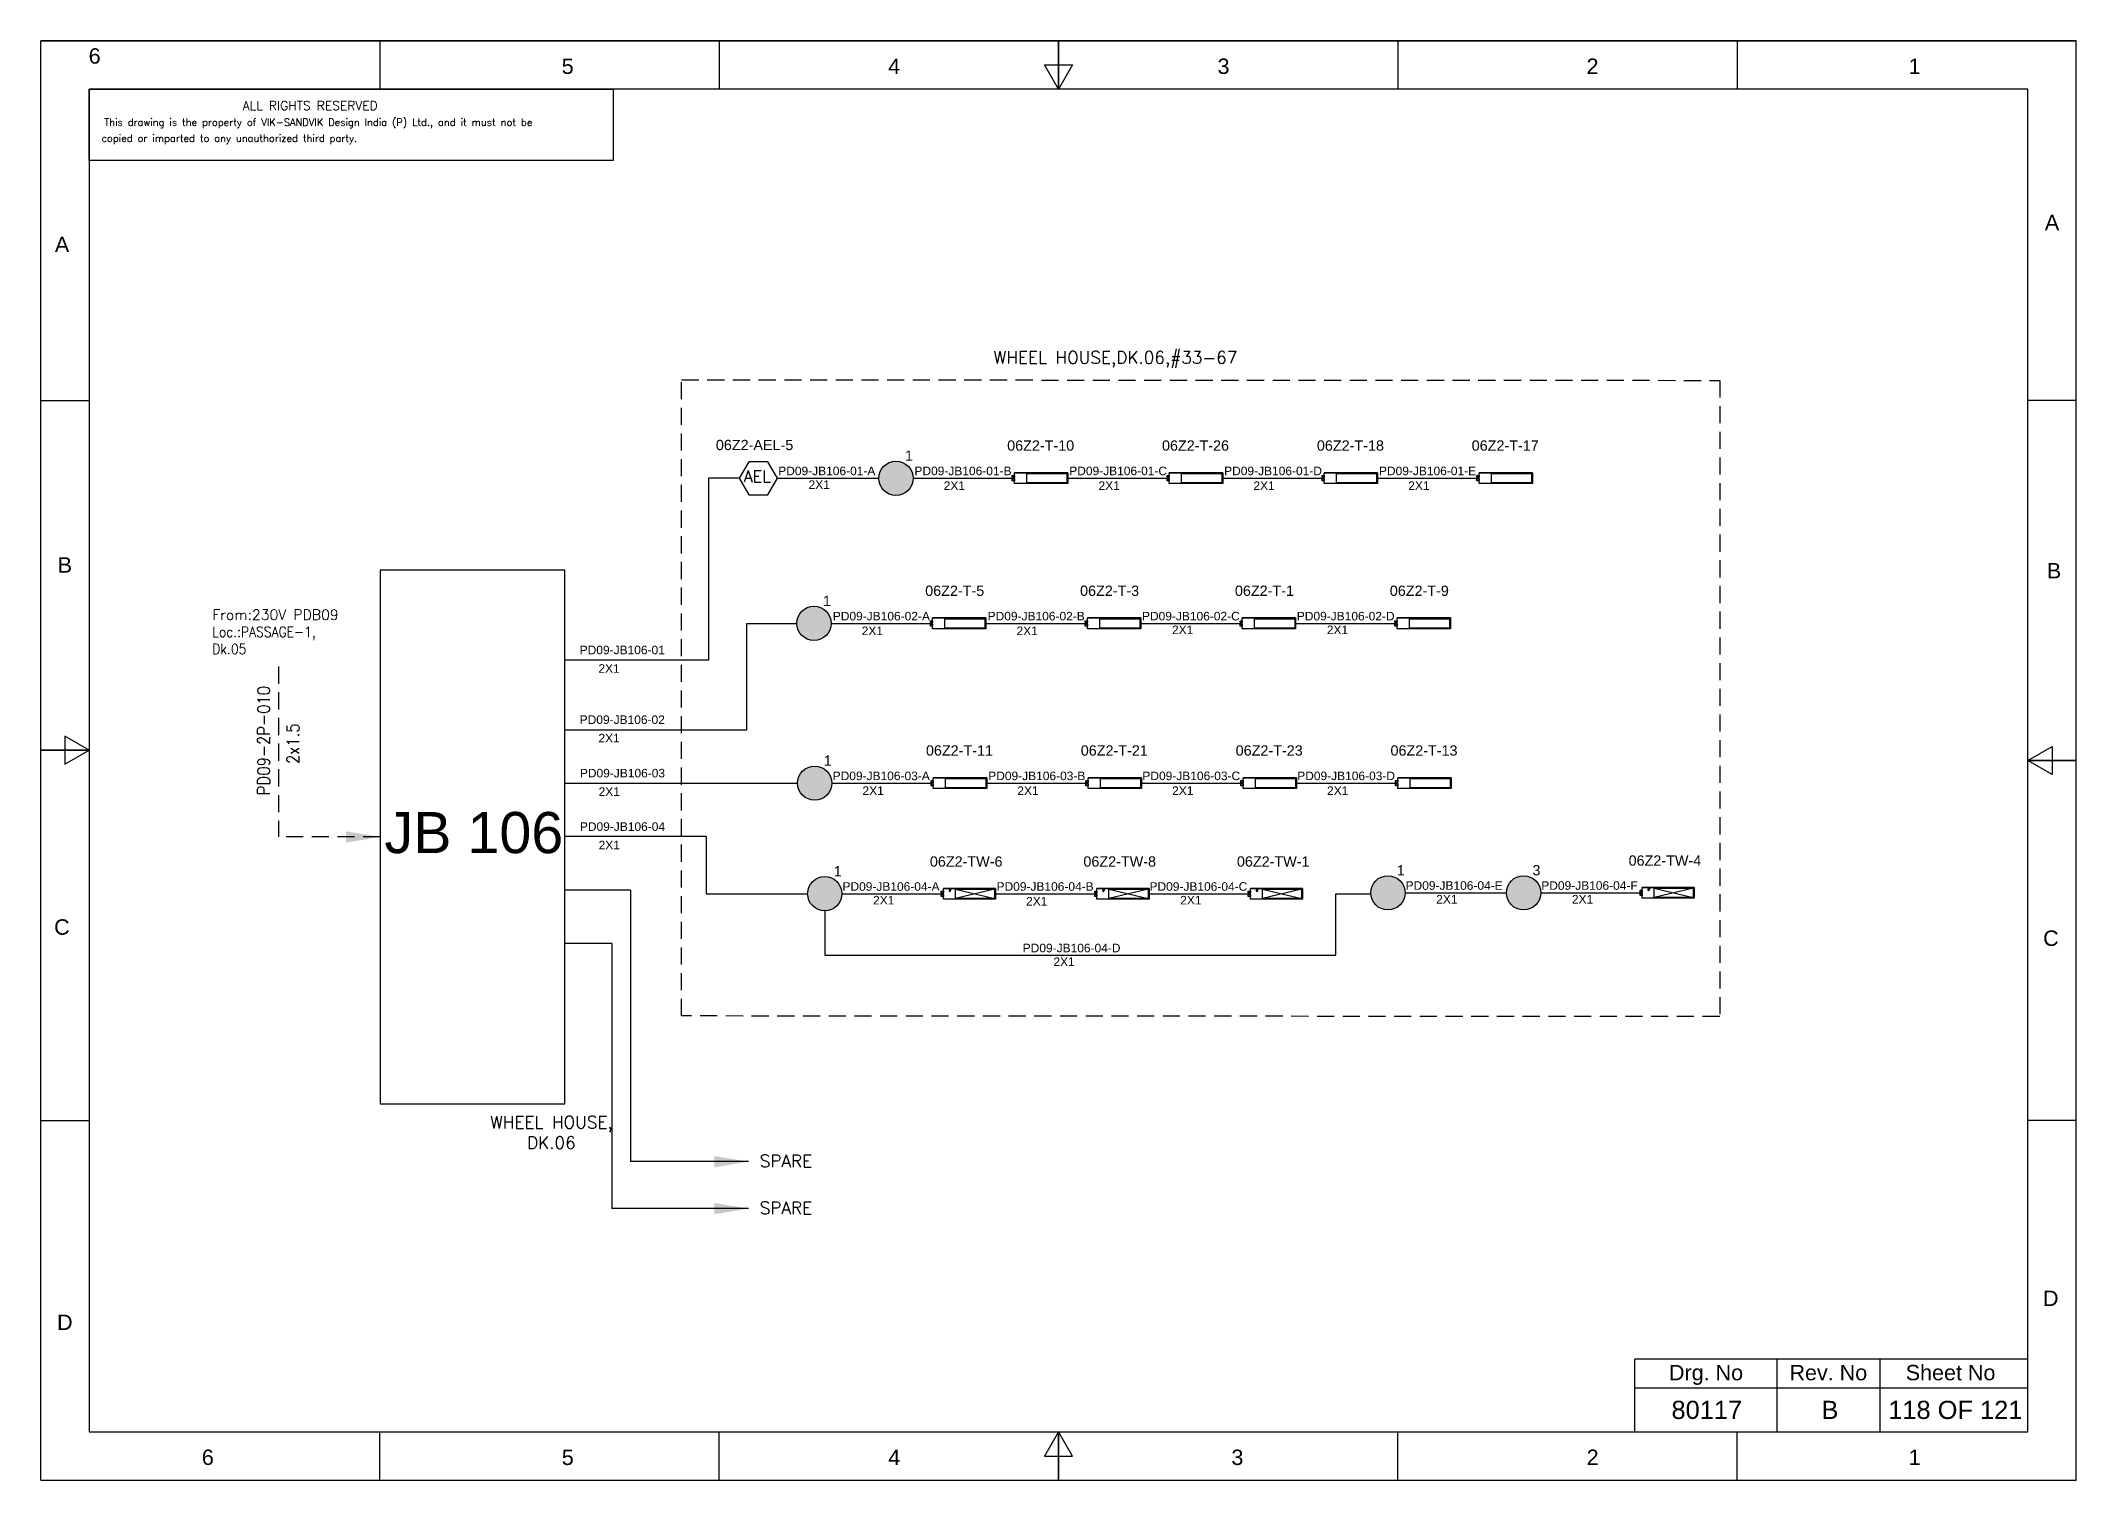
# Model space of a CAD drawing. Header units: inches. Extents: x -3311 to 1429, y -713 to 2436.
# Drawn here: x -343.4 to -46.4, y -461.9 to -251.8 of the extents above; entities that cross this region are included whole.
import ezdxf
from ezdxf.enums import TextEntityAlignment as Align

# ---------------------------------------------------------------- set-up
doc = ezdxf.new("R2010")
doc.units = ezdxf.units.IN
doc.linetypes.add('HIDDEN', pattern=[0.375, 0.25, -0.125])
doc.linetypes.add('SOLID', pattern=[0])
doc.layers.add('BW TL', color=7, linetype='Continuous')
doc.layers.add('LINE', color=3, linetype='SOLID')
for name, color, linetype, lineweight in [('ELEC_TXT-025', 1, 'Continuous', 25), ('HEL-025', 1, 'Continuous', 25), ('HEL-035', 2, 'Continuous', 35)]:
    doc.layers.add(name, color=color, linetype=linetype, lineweight=lineweight)
doc.styles.add('_NORMAL', font='arial.ttf')
doc.styles.add('ROMANS', font='simplex.shx', dxfattribs={"width": 0.88})
doc.styles.get("Standard").update_dxf_attribs({"font": 'arial.ttf'})
doc.dimstyles.get("Standard").update_dxf_attribs({"dimtxt": 0.18, "dimasz": 0.18, "dimexe": 0.18, "dimexo": 0.0625, "dimgap": 0.09, "dimtad": 0, "dimtih": 1, "dimtoh": 1, "dimdec": 4, "dimzin": 0, "dimdsep": 46, "dimtxsty": 'Standard', "dimcen": 0.09, "dimadec": 0, "dimazin": 0, "dimtfac": 1, "dimtdec": 4, "dimtofl": 0, "dimtmove": 0, "dimatfit": 3, "dimfxl": 1, "dimtolj": 1, "dimtzin": 0, "dimarcsym": 0})

msp = doc.modelspace()

# ---------------------------------------------------------------- texts
at = {"color": 7}
for s, p in [('PD09-JB106-01-A', (-235.79, -315.25, 0.03)), ('PD09-JB106-01-B', (-215.92, -315.25, 0.03)), ('PD09-JB106-01-C', (-193.33, -315.25, 0.03)), ('PD09-JB106-01-D', (-170.73, -315.25, 0.03)), ('PD09-JB106-01-E', (-148.14, -315.25, 0.03)), ('2X1', (-231.37, -317.25)), ('2X1', (-211.65, -317.4, -0.03)), ('2X1', (-189.06, -317.4, -0.03)), ('2X1', (-166.46, -317.4, -0.03)), ('2X1', (-143.87, -317.4, -0.03)), ('PD09-JB106-02-A', (-227.83, -336.44, 0.03)), ('PD09-JB106-02-B', (-205.24, -336.44, 0.03)), ('PD09-JB106-02-C', (-182.72, -336.44, 0.03)), ('PD09-JB106-02-D', (-160.13, -336.44, 0.03)), ('2X1', (-223.61, -338.59, -0.03)), ('2X1', (-201.02, -338.59, -0.03)), ('2X1', (-178.34, -338.44)), ('2X1', (-155.75, -338.44)), ('PD09-JB106-01', (-264.76, -341.38)), ('2X1', (-262.03, -344.08)), ('PD09-JB106-02', (-264.76, -351.55)), ('2X1', (-262.03, -354.24)), ('PD09-JB106-03', (-264.73, -359.35)), ('PD09-JB106-03-A', (-227.85, -359.75, 0.03)), ('PD09-JB106-03-B', (-205.15, -359.75, 0.03)), ('PD09-JB106-03-C', (-182.66, -359.75, 0.03)), ('PD09-JB106-03-D', (-160.07, -359.75, 0.03)), ('2X1', (-262, -362.05)), ('2X1', (-223.5, -361.91, -0.03)), ('2X1', (-200.91, -361.91, -0.03)), ('2X1', (-178.32, -361.91, -0.03)), ('2X1', (-155.72, -361.91, -0.03)), ('PD09-JB106-04', (-264.73, -367.15)), ('2X1', (-262, -369.85)), ('PD09-JB106-04-A', (-226.42, -375.89, 0.03)), ('2X1', (-221.95, -377.89)), ('PD09-JB106-04-B', (-203.94, -375.89, 0.03)), ('2X1', (-199.63, -378.05, -0.03)), ('PD09-JB106-04-C', (-181.62, -375.89, 0.03)), ('2X1', (-177.14, -377.89)), ('PD09-JB106-04-E', (-144.26, -375.75, 0.03)), ('2X1', (-139.79, -377.75)), ('PD09-JB106-04-F', (-124.46, -375.75, 0.03)), ('2X1', (-119.99, -377.75)), ('PD09-JB106-04-D', (-200.12, -384.87, 0.03)), ('2X1', (-195.64, -386.87))]:
    msp.add_text(s, height=1.25, dxfattribs=at).set_placement(p)
at = {"color": 7, "lineweight": 30}
msp.add_text('JB 106 ', height=6, dxfattribs=at).set_placement((-279.04, -367.4), align=Align.MIDDLE_CENTER)
at = {"color": 7}
for s, height, p in [('Drg. No', 2.246, (-100.42, -446.2)), ('Rev. No', 2.246, (-82.58, -446.2)), ('Sheet No', 2.246, (-64.74, -446.2)), ('80117', 2.653, (-100.31, -451.64)), ('B', 2.65, (-82.34, -451.64)), ('118 OF 121', 2.653, (-64.05, -451.64))]:
    msp.add_text(s, height=height, dxfattribs=at).set_placement(p, align=Align.MIDDLE_CENTER)
at = {"color": 7, "char_height": 1.8, "attachment_point": 1, "style": '_NORMAL'}
for s, insert, width in [('{\\Fromans|c0;\\C2;WHEEL HOUSE,DK.06,#33-67}', (-204.37, -297.17, 0.22), 128.8823), ('{\\Fromans|c0;\\C2;SPARE}', (-238.49, -414.42), 8.1658), ('{\\Fromans|c0;\\C2;SPARE}', (-238.49, -421.27), 8.1658)]:
    msp.add_mtext(s, dxfattribs=dict(at, insert=insert, width=width))
at = {"color": 7, "insert": (-318.37, -334.86), "char_height": 1.5, "width": 44.8449, "attachment_point": 1}
msp.add_mtext('{\\Fromans|c0;\\C2;From:230V PDB09 \\P\\Fsimplex|c0;\\W0.88;Loc.:PASSAGE-1,\\PDk.05}', dxfattribs=at)
at = {"color": 7, "insert": (-311.77, -361.95), "char_height": 1.8, "width": 17.1296, "attachment_point": 1, "rotation": 90, "style": '_NORMAL'}
msp.add_mtext('{\\Fromans|c0;\\W0.88;PD09-2P-010}', dxfattribs=at)
at = {"color": 7, "insert": (-307.5, -357.38), "char_height": 1.8, "attachment_point": 1, "rotation": 90, "style": '_NORMAL'}
msp.add_mtext('{\\Fsimplex|c0;\\W0.88;2x1.5}', dxfattribs=at)
at = {"color": 7, "insert": (-278.46, -408.76), "char_height": 1.8, "attachment_point": 1, "style": '_NORMAL'}
msp.add_mtext('\\pxqc;{\\Fromans|c0;\\C2;WHEEL HOUSE, \\PDK.06}', dxfattribs=at)

# ---------------------------------------------------------------- blocks, each defined once
blk = doc.blocks.new('fr')
at = {"color": 7, "linetype": 'Continuous'}
for p, q in [((33763.99, 4500.4), (33466.99, 4500.4)), ((33466.99, 4500.4), (33763.99, 4500.4)), ((33466.99, 4290.33), (33466.99, 4500.4)), ((33516.49, 4500.4), (33516.49, 4493.33)), ((33565.99, 4500.4), (33565.99, 4493.33)), ((33615.49, 4500.4), (33615.49, 4493.33)), ((33615.49, 4493.33), (33615.49, 4500.4)), ((33615.49, 4500.4), (33615.49, 4493.33)), ((33664.99, 4500.4), (33664.99, 4493.33)), ((33714.49, 4500.4), (33714.49, 4493.33)), ((33763.99, 4290.33), (33763.99, 4500.4)), ((33763.99, 4290.33), (33763.99, 4500.4)), ((33615.49, 4493.33), (33613.45, 4496.87)), ((33613.45, 4496.87), (33617.53, 4496.87)), ((33617.53, 4496.87), (33615.49, 4493.33)), ((33756.92, 4493.33), (33474.06, 4493.33)), ((33474.06, 4493.33), (33474.06, 4297.41)), ((33756.92, 4297.41), (33756.92, 4493.33)), ((33466.99, 4447.89), (33474.06, 4447.89)), ((33763.99, 4447.89), (33756.92, 4447.89)), ((33474.06, 4396.87), (33470.53, 4398.91)), ((33470.53, 4398.91), (33470.53, 4394.83)), ((33466.99, 4396.87), (33474.06, 4396.87)), ((33474.06, 4396.87), (33466.99, 4396.87)), ((33466.99, 4396.87), (33474.06, 4396.87)), ((33470.53, 4394.83), (33474.06, 4396.87)), ((33756.92, 4395.37), (33760.45, 4397.41)), ((33760.45, 4397.41), (33760.45, 4393.33)), ((33763.99, 4395.37), (33756.92, 4395.37)), ((33760.45, 4393.33), (33756.92, 4395.37)), ((33756.92, 4395.37), (33763.99, 4395.37)), ((33763.99, 4395.37), (33756.92, 4395.37)), ((33466.99, 4342.85), (33474.06, 4342.85)), ((33763.99, 4342.85), (33756.92, 4342.85)), ((33474.06, 4297.41), (33756.92, 4297.41)), ((33516.49, 4290.33), (33516.49, 4297.41)), ((33565.99, 4290.33), (33565.99, 4297.41)), ((33615.49, 4297.41), (33613.45, 4293.87)), ((33615.49, 4290.33), (33615.49, 4297.41)), ((33617.53, 4293.87), (33615.49, 4297.41)), ((33615.49, 4297.41), (33615.49, 4290.33)), ((33615.49, 4290.33), (33615.49, 4297.41)), ((33664.99, 4290.33), (33664.99, 4297.41)), ((33714.49, 4290.33), (33714.49, 4297.41)), ((33613.45, 4293.87), (33617.53, 4293.87)), ((33466.99, 4290.33), (33763.99, 4290.33)), ((33466.99, 4290.33), (33763.99, 4290.33))]:
    blk.add_line(p, q, dxfattribs=at)
at = {"color": 7, "style": '_NORMAL'}
for s, p in [('6', (33474.86, 4498.18)), ('5', (33543.88, 4496.68)), ('4', (33591.52, 4496.68)), ('3', (33639.57, 4496.68)), ('2', (33693.41, 4496.68)), ('1', (33740.39, 4496.68)), ('A', (33760.45, 4473.88)), ('A', (33470.1, 4470.68)), ('B', (33470.52, 4423.9)), ('B', (33760.74, 4423.06)), ('C', (33470.08, 4371.07)), ('C', (33760.29, 4369.44)), ('D', (33760.27, 4316.89)), ('D', (33470.51, 4313.39)), ('6', (33491.37, 4293.69)), ('5', (33543.89, 4293.69)), ('4', (33591.53, 4293.69)), ('3', (33641.59, 4293.69)), ('2', (33693.43, 4293.69)), ('1', (33740.41, 4293.69))]:
    blk.add_text(s, height=2.25, dxfattribs=at).set_placement(p, align=Align.MIDDLE_CENTER)
blk = doc.blocks.new('A$C4BAD7D21')
at = {"layer": 'HEL-025'}
blk.add_lwpolyline([(-34000, 0), (-34000, 2086), (-18714, 2086), (-18714, 0)], close=True, dxfattribs=at)
at = {"layer": 'HEL-025', "style": 'ROMANS'}
for s, p in [('This drawing is the property of VIK-SANDVIK Design India (P) Ltd., and it must not be', (-33558, 1016)), (' copied or imparted to any unauthorized third party.', (-33785, 550))]:
    blk.add_text(s, height=210, dxfattribs=at).set_placement(p)
at = {"layer": 'HEL-035', "style": 'ROMANS'}
blk.add_text('     ALL RIGHTS RESERVED', height=262.5, dxfattribs=at).set_placement((-30497, 1476))
blk = doc.blocks.new('AEL')
at = {"color": 4}
blk.add_lwpolyline([(989.98, -190.09), (992.75, -190.09), (994.14, -187.69), (992.75, -185.28), (989.98, -185.28), (988.59, -187.69)], close=True, dxfattribs=at)
at = {"color": 4, "style": 'ROMANS'}
blk.add_text('AEL', height=1.725, dxfattribs=at).set_placement((989.2, -188.27))
blk = doc.blocks.new('AEL_L')
blk.add_blockref('AEL', (0, 0))
blk.add_attdef('TAG_NO', (986.55, -183.59), '', height=1.5)
blk = doc.blocks.new('FIXED_KEY_SWITCH')
h = blk.add_hatch(color=1)
h.dxf.hatch_style = 1
edge = h.paths.add_edge_path()
edge.add_arc((848.13, 1737.46), 2.5, 0, 360)
at = {"color": 1}
blk.add_circle((848.13, 1737.46), 2.5, dxfattribs=at)
at = {"color": 7, "insert": (849.44, 1741.5), "char_height": 1.5, "attachment_point": 1, "style": '_NORMAL'}
blk.add_mtext_dynamic_manual_height_columns('1', width=1.5, gutter_width=7.5, heights=[0], dxfattribs=at)
blk = doc.blocks.new('SWT')
blk.add_blockref('FIXED_KEY_SWITCH', (0, 0))
blk.add_attdef('TAG_NO', (844.55, 1741.11), '', height=1.5)
blk = doc.blocks.new('2A')
at = {"color": 7, "lineweight": -3, "ltscale": 2.5}
blk.add_line((790.02, 1997.62, -0.03), (782.23, 1997.62, -0.03), dxfattribs=at)
at = {"color": 7, "lineweight": -3, "ltscale": 2.5, "elevation": -0.03}
for points in [[(781.91, 1997.21), (782.23, 1997.21), (782.23, 1996.94), (781.91, 1996.94)], [(781.91, 1996.7), (782.23, 1996.7), (782.23, 1996.44), (781.91, 1996.44)], [(782.23, 1997.62), (790.02, 1997.62), (790.02, 1996.02), (782.23, 1996.02)], [(784.03, 1997.5), (789.88, 1997.5), (789.88, 1996.14), (784.03, 1996.14)]]:
    blk.add_lwpolyline(points, close=True, dxfattribs=at)
blk = doc.blocks.new('LED TUBE LIGHT 30W')
blk.add_blockref('2A', (179.91, -357.89))
blk.add_attdef('TAG_NO.', (962.52, 1642.97), '', height=1.5)
blk = doc.blocks.new('Two in One (White_Red) Surface Mounted')
at = {"color": 1, "lineweight": -3, "ltscale": 2.5}
for p, q in [((-7117, 26941, -6), (-7737, 26941, -6)), ((-7129, 26931, -6), (-7594, 26823, -6)), ((-7594, 26931, -6), (-7129, 26823, -6))]:
    blk.add_line(p, q, dxfattribs=at)
at = {"color": 1}
for p, q in [((-7661, 26918), (-7647, 26931)), ((-7658, 26915), (-7645, 26927))]:
    blk.add_line(p, q, dxfattribs=at)
at = {"color": 1, "lineweight": -3, "ltscale": 2.5, "elevation": -6}
for points in [[(-7762, 26908), (-7737, 26908), (-7737, 26887), (-7762, 26887)], [(-7737, 26941), (-7117, 26941), (-7117, 26814), (-7737, 26814)], [(-7594, 26931), (-7129, 26931), (-7129, 26823), (-7594, 26823)], [(-7762, 26868), (-7737, 26868), (-7737, 26847), (-7762, 26847)]]:
    blk.add_lwpolyline(points, close=True, dxfattribs=at)
at = {"color": 1}
for centre, radius, start, end in [((-7660, 26916), 9.74, 54.1326, 29.5513), ((-7660, 26916), 6.48, 60.1154, 22.7734), ((-7660, 26916), 2.11, 118.1967, 308.6398), ((-7646, 26929), 2.1, 303.5672, 123.2694)]:
    blk.add_arc(centre, radius, start, end, dxfattribs=at)
blk = doc.blocks.new('LED Two in One (White_Red) Surface mounted')
blk.add_blockref('Two in One (White_Red) Surface Mounted', (0, 0))
at = {"style": 'ROMANS', "width": 0.7}
blk.add_attdef('TAG_NO.:', text='', height=250, dxfattribs=at).set_placement((-7385, 27067), align=Align.CENTER)
blk = doc.blocks.new('LHS_SWITCH')
h = blk.add_hatch(color=1)
h.dxf.hatch_style = 1
edge = h.paths.add_edge_path()
edge.add_arc((2067.22, 3641.35), 2, 0, 360)
at = {"color": 1}
blk.add_circle((2067.22, 3641.35), 2, dxfattribs=at)
at = {"color": 7, "insert": (2068.26, 3644.59), "char_height": 1.2, "attachment_point": 1, "style": '_NORMAL'}
blk.add_mtext_dynamic_manual_height_columns('3', width=1.5, gutter_width=7.5, heights=[0], dxfattribs=at)

# ---------------------------------------------------------------- linework, layer by layer
for p, q in [((-245.95, -315.69), (-245.95, -342.22)), ((-241.47, -315.69), (-245.95, -315.69)), ((-240.37, -352.39), (-240.37, -336.88)), ((-246.29, -367.99), (-266.94, -367.99)), ((-246.29, -367.99), (-246.29, -376.33)), ((-257.35, -375.8), (-266.94, -375.8)), ((-257.35, -375.8), (-257.35, -415.42)), ((-260.07, -383.6), (-266.94, -383.6)), ((-260.07, -383.6), (-260.07, -422.27))]:
    msp.add_line(p, q)
at = {"color": 7, "linetype": 'Continuous'}
for p, q in [((-53.47, -444.25), (-110.79, -444.25)), ((-110.79, -454.84), (-110.79, -444.25)), ((-90.02, -454.84), (-90.02, -444.25)), ((-75, -454.84), (-75, -444.25)), ((-110.79, -448.43), (-53.47, -448.43))]:
    msp.add_line(p, q, dxfattribs=at)
at = {"linetype": 'HIDDEN', "ltscale": 10, "elevation": -0.05}
msp.add_lwpolyline([(-249.9, -301.33), (-98.43, -301.41), (-98.43, -394.25), (-249.9, -394.16)], close=True, dxfattribs=at)
msp.add_lwpolyline([(-266.94, -329.09), (-293.85, -329.09), (-293.85, -406.99), (-266.94, -406.99)], close=True)
at = {"linetype": 'HIDDEN', "ltscale": 10}
msp.add_lwpolyline([(-308.72, -343.17), (-308.72, -368.04)], dxfattribs=at)
at = {"layer": 'LINE', "color": 0}
for p, q in [((-235.92, -315.69), (-221.12, -315.69)), ((-216.12, -315.69), (-201.33, -315.69)), ((-193.53, -315.69), (-178.73, -315.69)), ((-170.94, -315.69), (-156.14, -315.69)), ((-148.34, -315.69), (-133.55, -315.69)), ((-240.37, -336.88), (-233.08, -336.88)), ((-228.08, -336.88), (-213.29, -336.88)), ((-205.49, -336.88), (-190.69, -336.88)), ((-182.89, -336.88), (-168.1, -336.88)), ((-160.3, -336.88), (-145.5, -336.88)), ((-245.95, -342.22), (-266.94, -342.22)), ((-266.94, -352.39), (-240.37, -352.39)), ((-266.94, -360.19), (-232.97, -360.19)), ((-227.97, -360.19), (-213.18, -360.19)), ((-205.38, -360.19), (-190.59, -360.19)), ((-182.79, -360.19), (-167.99, -360.19)), ((-160.19, -360.19), (-145.4, -360.19)), ((-246.29, -376.33), (-231.5, -376.33)), ((-226.5, -376.33), (-211.7, -376.33)), ((-204.1, -376.33), (-189.3, -376.33)), ((-181.7, -376.33), (-166.9, -376.33)), ((-154.44, -385.31), (-154.44, -376.33)), ((-154.44, -376.33), (-149.34, -376.33)), ((-144.34, -376.19), (-129.54, -376.19)), ((-124.54, -376.19), (-109.75, -376.19)), ((-229, -378.83), (-229, -385.31)), ((-229, -385.31), (-154.44, -385.31))]:
    msp.add_line(p, q, dxfattribs=at)

# ---------------------------------------------------------------- block references
for name, p in [('fr', (-33810.39, -4752.25)), ('SWT', (-1066.75, -2053.15)), ('SWT', (-1078.71, -2074.34)), ('SWT', (-1078.6, -2097.65)), ('SWT', (-1077.13, -2113.79)), ('SWT', (-994.97, -2113.65))]:
    msp.add_blockref(name, p)
ref = msp.add_blockref('AEL_L', (-1230.06, -128))
ref.add_attrib('TAG_NO', '06Z2-AEL-5', (-244.89, -311.59), dxfattribs={"color": 4, "height": 1.5})
ref = msp.add_blockref('LED TUBE LIGHT 30W', (-1163.46, -1954.61, 0.03))
ref.add_attrib('TAG_NO.', '06Z2-T-10', (-202.39, -311.67, 0.03), dxfattribs={"height": 1.5})
ref = msp.add_blockref('LED TUBE LIGHT 30W', (-1140.87, -1954.61, 0.03))
ref.add_attrib('TAG_NO.', '06Z2-T-26', (-179.8, -311.67, 0.03), dxfattribs={"height": 1.5})
ref = msp.add_blockref('LED TUBE LIGHT 30W', (-1118.27, -1954.61, 0.03))
ref.add_attrib('TAG_NO.', '06Z2-T-18', (-157.2, -311.67, 0.03), dxfattribs={"height": 1.5})
ref = msp.add_blockref('LED TUBE LIGHT 30W', (-1095.68, -1954.61, 0.03))
ref.add_attrib('TAG_NO.', '06Z2-T-17', (-134.61, -311.67, 0.03), dxfattribs={"height": 1.5})
ref = msp.add_blockref('LED TUBE LIGHT 30W', (-1175.42, -1975.81, 0.03))
ref.add_attrib('TAG_NO.', '06Z2-T-5', (-214.35, -332.86, 0.03), dxfattribs={"height": 1.5})
ref = msp.add_blockref('LED TUBE LIGHT 30W', (-1152.82, -1975.81, 0.03))
ref.add_attrib('TAG_NO.', '06Z2-T-3', (-191.75, -332.86, 0.03), dxfattribs={"height": 1.5})
ref = msp.add_blockref('LED TUBE LIGHT 30W', (-1130.23, -1975.81, 0.03))
ref.add_attrib('TAG_NO.', '06Z2-T-1', (-169.16, -332.86, 0.03), dxfattribs={"height": 1.5})
ref = msp.add_blockref('LED TUBE LIGHT 30W', (-1107.63, -1975.81, 0.03))
ref.add_attrib('TAG_NO.', '06Z2-T-9', (-146.56, -332.86, 0.03), dxfattribs={"height": 1.5})
ref = msp.add_blockref('LED TUBE LIGHT 30W', (-1175.31, -1999.12, 0.03))
ref.add_attrib('TAG_NO.', '06Z2-T-11', (-214.24, -356.17, 0.03), dxfattribs={"height": 1.5})
ref = msp.add_blockref('LED TUBE LIGHT 30W', (-1152.72, -1999.12, 0.03))
ref.add_attrib('TAG_NO.', '06Z2-T-21', (-191.65, -356.17, 0.03), dxfattribs={"height": 1.5})
ref = msp.add_blockref('LED TUBE LIGHT 30W', (-1130.12, -1999.12, 0.03))
ref.add_attrib('TAG_NO.', '06Z2-T-23', (-169.05, -356.17, 0.03), dxfattribs={"height": 1.5})
ref = msp.add_blockref('LED TUBE LIGHT 30W', (-1107.53, -1999.12, 0.03))
ref.add_attrib('TAG_NO.', '06Z2-T-13', (-146.46, -356.17, 0.03), dxfattribs={"height": 1.5})
at = {"layer": 'BW TL'}
ref = msp.add_blockref('LED Two in One (White_Red) Surface mounted', (-116.78, -706.06, 0.08), dxfattribs=dict(at, xscale=0.012267918464603, yscale=0.012267918464603, zscale=0.012267918464603))
ref.add_attrib('TAG_NO.:', '06Z2-TW-6', dxfattribs={"layer": '0', "height": 1.5}).set_placement((-208.37, -372.37, 0.08), align=Align.CENTER)
ref = msp.add_blockref('LED Two in One (White_Red) Surface mounted', (-94.38, -706.06, 0.08), dxfattribs=dict(at, xscale=0.012267918464603, yscale=0.012267918464603, zscale=0.012267918464603))
ref.add_attrib('TAG_NO.:', '06Z2-TW-8', dxfattribs={"layer": '0', "height": 1.5}).set_placement((-185.97, -372.37, 0.08), align=Align.CENTER)
ref = msp.add_blockref('LED Two in One (White_Red) Surface mounted', (-71.98, -706.06, 0.08), dxfattribs=dict(at, xscale=0.012267918464603, yscale=0.012267918464603, zscale=0.012267918464603))
ref.add_attrib('TAG_NO.:', '06Z2-TW-1', dxfattribs={"layer": '0', "height": 1.5}).set_placement((-163.57, -372.37, 0.08), align=Align.CENTER)
ref = msp.add_blockref('LED Two in One (White_Red) Surface mounted', (-14.83, -705.92, 0.08), dxfattribs=dict(at, xscale=0.012267918464603, yscale=0.012267918464603, zscale=0.012267918464603))
ref.add_attrib('TAG_NO.:', '06Z2-TW-4', dxfattribs={"layer": '0', "height": 1.5}).set_placement((-106.42, -372.23, 0.08), align=Align.CENTER)
at = {"layer": 'ELEC_TXT-025', "color": 0, "xscale": 0.005, "yscale": 0.005, "zscale": 0.005}
msp.add_blockref('A$C4BAD7D21', (-166.33, -269.35), dxfattribs=at)
at = {"layer": 'LINE', "color": 7, "xscale": 1.25, "yscale": 1.25, "zscale": 1.25}
msp.add_blockref('LHS_SWITCH', (-2711.07, -4927.88), dxfattribs=at)

msp.set_redraw_order([(e.dxf.handle, doc.entitydb.next_handle()) for e in msp.query("TEXT MTEXT ATTDEF DIMENSION ARC_DIMENSION")])  # texts and dimensions are drawn at this point

# ---------------------------------------------------------------- leaders
at = {"linetype": 'HIDDEN', "ltscale": 10}
msp.add_leader([(-293.85, -368.04), (-308.72, -368.04)], dimstyle='Standard', override={"dimasz": 5, "dimarcsym": 1}, dxfattribs=at)
for points in [[(-240.11, -415.42), (-257.35, -415.42)], [(-240.11, -422.27), (-260.07, -422.27)]]:
    msp.add_leader(points, dimstyle='Standard', override={"dimasz": 5, "dimarcsym": 1})

doc.saveas('drawing.dxf')
